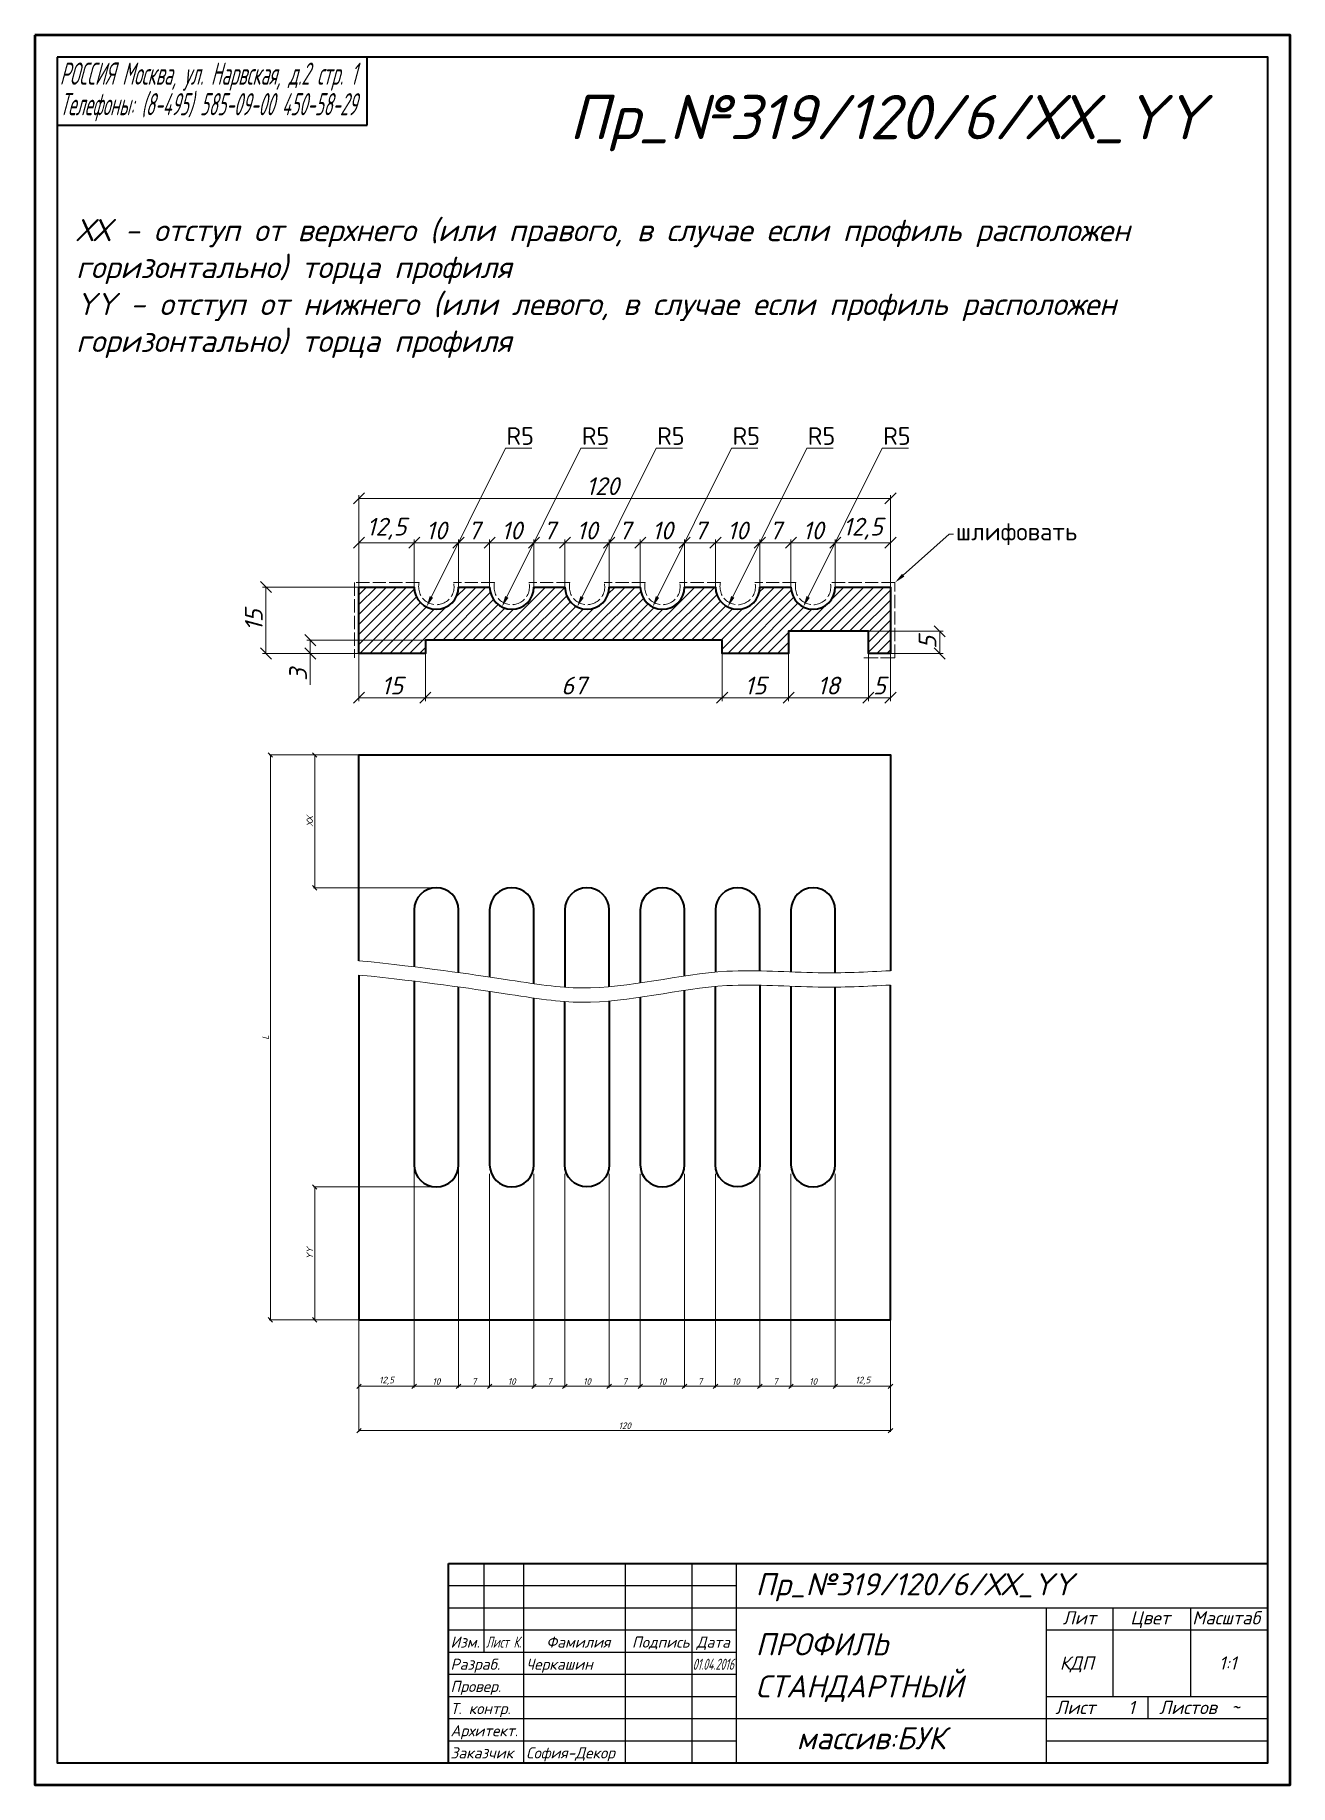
# Model space of a CAD drawing. Header units: millimetres. Extents: x 2858 to 3141, y 118 to 513.
import ezdxf
from ezdxf import colors
from ezdxf.entities.mleader import LeaderData, LeaderLine
from ezdxf.enums import TextEntityAlignment as Align
from ezdxf.math import Vec2, Vec3

# ---------------------------------------------------------------- set-up
doc = ezdxf.new("R2010")
doc.units = ezdxf.units.MM
doc.linetypes.add('ACAD_ISO02W100', pattern=[15, 12, -3])
doc.layers.get('0').update_dxf_attribs({"lineweight": 13})
for name, color, linetype, lineweight in [('Пр_№319', 1, 'Continuous', 35), ('служебный слой ЛИНИИ ПУНКТИРНЫЕ', 7, 'ACAD_ISO02W100', 13), ('служебный слой НАДПИСИ', 7, 'Continuous', 13), ('служебный слой ПОЗИЦИИ', 7, 'Continuous', 13), ('служебный слой РАЗМЕРЫ', 7, 'Continuous', 9), ('служебный слой ШТАМП', 7, 'Continuous', 30), ('служебный слой ШТРИХОВКА', 7, 'Continuous', 5)]:
    doc.layers.add(name, color=color, linetype=linetype, lineweight=lineweight)
doc.styles.add('ЕСКД', font='isocpeur.ttf', dxfattribs={"oblique": 15})
doc.styles.add('ЕСКД профили размеры', font='isocpeur.ttf')
doc.styles.add('ЕСКД штамп_текст', font='isocpeur.ttf')
doc.dimstyles.new('ЕСКД', dxfattribs={"dimtxt": 3.5, "dimasz": 2.5, "dimexe": 0.25, "dimexo": 0, "dimgap": 0.35, "dimtad": 1, "dimdec": 1, "dimzin": 9, "dimtxsty": 'ЕСКД', "dimblk": 'OBLIQUE', "dimcen": 0, "dimclrd": 256, "dimclre": 256, "dimclrt": 256, "dimadec": 1, "dimazin": 0, "dimtfac": 1, "dimtdec": 1, "dimtmove": 0, "dimatfit": 3, "dimldrblk": 'DOTSMALL', "dimfxl": 1, "dimlwd": -1, "dimlwe": -1, "dimarcsym": 0})
doc.dimstyles.new('ЕСКД профили$4', dxfattribs={"dimtxt": 1.5, "dimasz": 1, "dimexe": 0.3, "dimexo": 0, "dimgap": 0.35, "dimtad": 1, "dimtoh": 1, "dimdec": 1, "dimzin": 9, "dimtxsty": 'ЕСКД профили размеры', "dimblk": 'OBLIQUE', "dimcen": 0, "dimse1": 1, "dimclrd": 256, "dimclre": 256, "dimclrt": 256, "dimadec": 1, "dimazin": 0, "dimtfac": 1, "dimtdec": 1, "dimtofl": 0, "dimtmove": 0, "dimatfit": 3, "dimldrblk": 'DOTSMALL', "dimfxl": 1, "dimlwd": -1, "dimlwe": -1, "dimarcsym": 2})

msp = doc.modelspace()

# ---------------------------------------------------------------- texts
at = {"layer": 'служебный слой НАДПИСИ', "style": 'ЕСКД', "oblique": 15}
msp.add_text('Пр_№319/120/6/ХХ_YY', height=10, dxfattribs=at).set_placement((2978.68, 489.1))
at = {"layer": 'служебный слой НАДПИСИ', "insert": (2867.38, 471.09), "char_height": 5, "attachment_point": 1, "style": 'ЕСКД'}
msp.add_mtext_dynamic_manual_height_columns('ХХ - отступ от верхнего (или правого, в случае если профиль расположен горизонтально) торца профиля\\PYY - отступ от нижнего (или левого, в случае если профиль расположен горизонтально) торца профиля', width=257.9156, gutter_width=15, heights=[0], dxfattribs=at)
at = {"layer": 'служебный слой ШТАМП', "lineweight": -3, "style": 'ЕСКД', "oblique": 15}
for s, height, width, p, p2 in [('РОССИЯ Москва, ул. Нарвская, д.2 стр. 1', 5, 0.525515, (2863.69, 501.4), (2930.69, 501.4)), ('Телефоны: (8-495) 585-09-00 450-58-29', 5, 0.531771, (2863.69, 494.51), (2930.69, 494.51)), ('Лист К.', 2.5, 0.68412, (2959.9, 148.69), (2967.94, 148.69)), ('01.04.2016', 2.5, 0.631972, (3006.57, 143.69), (3015.89, 143.69))]:
    msp.add_text(s, height=height, dxfattribs=dict(at, width=width)).set_placement(p, p2, align=Align.FIT)
for s, height, p in [('Пр_№319/120/6/ХХ_YY', 5, (3020.78, 160.49)), ('Лит', 3, (3090.09, 153.92)), ('Цвет', 3, (3105.37, 153.92)), ('Масштаб', 3, (3119.36, 153.92)), ('Изм.', 2.5, (2951.9, 148.69)), ('Фамилия', 2.5, (2973.51, 148.69)), ('Подпись', 2.5, (2992.87, 148.69)), ('Дата', 2.5, (3007.44, 148.69)), ('ПРОФИЛЬ', 5, (3020.78, 146.94)), ('Разраб.', 2.5, (2951.9, 143.69)), ('Черкашин', 2.5, (2968.98, 143.69)), ('КДП', 3, (3089.47, 143.71)), ('1:1', 3, (3125.39, 143.71)), ('СТАНДАРТНЫЙ', 5, (3020.78, 137.44)), ('Провер.', 2.5, (2951.9, 138.69)), ('Т. контр.', 2.5, (2951.9, 133.69)), ('Лист', 3, (3088.44, 133.69)), ('Листов', 3, (3111.88, 133.69)), ('Архитект.', 2.5, (2951.9, 128.69)), ('массив:БУК', 5, (3030.05, 125.75)), ('Заказчик', 2.5, (2951.9, 123.69)), ('София-Декор', 2.5, (2968.98, 123.69))]:
    msp.add_text(s, height=height, dxfattribs=at).set_placement(p)
for s, p in [('1', (3105.63, 136.67)), ('~', (3129.07, 136.67))]:
    msp.add_text(s, height=3, dxfattribs=at).set_placement(p, align=Align.TOP_CENTER)

# ---------------------------------------------------------------- blocks, each defined once
blk = doc.blocks.new('_OBLIQUE')
at = {"color": 0, "linetype": 'ByBlock'}
blk.add_line((-0.5, -0.5), (0.5, 0.5), dxfattribs=at)
blk = doc.blocks.new('*D868')
at = {"layer": 'Defpoints', "color": 0, "transparency": 16777216}
for p in [(2946.24, 376.05), (2920.24, 373.05), (2931.24, 373.05)]:
    blk.add_point(p, dxfattribs=at)
at = {"layer": 'служебный слой РАЗМЕРЫ', "transparency": 16777216}
for p, q in [((2946.24, 376.05), (2919.49, 376.05)), ((2920.24, 376.05), (2920.24, 373.05)), ((2931.24, 373.05), (2919.49, 373.05)), ((2920.24, 373.05), (2920.24, 365.97))]:
    blk.add_line(p, q, dxfattribs=at)
at = {"layer": 'служебный слой РАЗМЕРЫ', "transparency": 16777216, "xscale": 2.5, "yscale": 2.5, "zscale": 2.5}
for p, rotation in [((2920.24, 376.05), 90), ((2920.24, 373.05), 270)]:
    blk.add_blockref('_OBLIQUE', p, dxfattribs=dict(at, rotation=rotation))
at = {"layer": 'служебный слой РАЗМЕРЫ', "transparency": 16777216, "insert": (2917.49, 368.26), "char_height": 4, "attachment_point": 5, "rotation": 90, "style": 'ЕСКД'}
blk.add_mtext('3', dxfattribs=at)
blk = doc.blocks.new('_DotSmall')
at = {"color": 0, "linetype": 'ByBlock', "lineweight": -3, "const_width": 0.5}
blk.add_lwpolyline([(-0.0625, 0, 1), (0.0625, 0, 1)], format="xyb", close=True, dxfattribs=at)
blk = doc.blocks.new('*D867')
at = {"layer": 'Defpoints', "color": 0, "transparency": 16777216}
for p in [(2910.24, 388.05), (2931.24, 388.05), (2931.24, 373.05)]:
    blk.add_point(p, dxfattribs=at)
at = {"layer": 'служебный слой РАЗМЕРЫ', "transparency": 16777216}
for p, q in [((2931.24, 388.05), (2909.49, 388.05)), ((2910.24, 373.05), (2910.24, 388.05)), ((2931.24, 373.05), (2909.49, 373.05))]:
    blk.add_line(p, q, dxfattribs=at)
at = {"layer": 'служебный слой РАЗМЕРЫ', "transparency": 16777216, "xscale": 2.5, "yscale": 2.5, "zscale": 2.5}
for p, rotation in [((2910.24, 388.05), 90), ((2910.24, 373.05), 270)]:
    blk.add_blockref('_OBLIQUE', p, dxfattribs=dict(at, rotation=rotation))
at = {"layer": 'служебный слой РАЗМЕРЫ', "transparency": 16777216, "insert": (2907.49, 380.55), "char_height": 4, "attachment_point": 5, "rotation": 90, "style": 'ЕСКД'}
blk.add_mtext('15', dxfattribs=at)
blk = doc.blocks.new('*D866')
at = {"layer": 'Defpoints', "color": 0, "transparency": 16777216}
for p in [(3046.24, 378.05), (3051.24, 373.05), (3062.35, 373.05)]:
    blk.add_point(p, dxfattribs=at)
at = {"layer": 'служебный слой РАЗМЕРЫ', "transparency": 16777216}
for p, q in [((3046.24, 378.05), (3063.1, 378.05)), ((3062.35, 378.05), (3062.35, 373.05)), ((3051.24, 373.05), (3063.1, 373.05))]:
    blk.add_line(p, q, dxfattribs=at)
at = {"layer": 'служебный слой РАЗМЕРЫ', "transparency": 16777216, "xscale": 2.5, "yscale": 2.5, "zscale": 2.5}
for p, rotation in [((3062.35, 378.05), 90), ((3062.35, 373.05), 270)]:
    blk.add_blockref('_OBLIQUE', p, dxfattribs=dict(at, rotation=rotation))
at = {"layer": 'служебный слой РАЗМЕРЫ', "transparency": 16777216, "insert": (3059.6, 375.55), "char_height": 4, "attachment_point": 5, "rotation": 90, "style": 'ЕСКД'}
blk.add_mtext('5', dxfattribs=at)
blk = doc.blocks.new('*D865')
at = {"layer": 'Defpoints', "color": 0, "transparency": 16777216}
for p in [(3013.24, 373.05), (3028.24, 373.05), (3028.24, 363.05)]:
    blk.add_point(p, dxfattribs=at)
at = {"layer": 'служебный слой РАЗМЕРЫ', "transparency": 16777216}
for p, q in [((3013.24, 373.05), (3013.24, 362.3)), ((3028.24, 373.05), (3028.24, 362.3)), ((3013.24, 363.05), (3028.24, 363.05))]:
    blk.add_line(p, q, dxfattribs=at)
at = {"layer": 'служебный слой РАЗМЕРЫ', "transparency": 16777216, "xscale": 2.5, "yscale": 2.5, "zscale": 2.5, "rotation": 180}
blk.add_blockref('_OBLIQUE', (3013.24, 363.05), dxfattribs=at)
at = {"layer": 'служебный слой РАЗМЕРЫ', "transparency": 16777216, "xscale": 2.5, "yscale": 2.5, "zscale": 2.5}
blk.add_blockref('_OBLIQUE', (3028.24, 363.05), dxfattribs=at)
at = {"layer": 'служебный слой РАЗМЕРЫ', "transparency": 16777216, "insert": (3020.74, 365.8), "char_height": 4, "attachment_point": 5, "style": 'ЕСКД'}
blk.add_mtext('15', dxfattribs=at)
blk = doc.blocks.new('*D864')
at = {"layer": 'Defpoints', "color": 0, "transparency": 16777216}
for p in [(2931.24, 373.05), (2946.24, 373.05), (2931.24, 363.05)]:
    blk.add_point(p, dxfattribs=at)
at = {"layer": 'служебный слой РАЗМЕРЫ', "transparency": 16777216}
for p, q in [((2931.24, 373.05), (2931.24, 362.3)), ((2946.24, 373.05), (2946.24, 362.3)), ((2946.24, 363.05), (2931.24, 363.05))]:
    blk.add_line(p, q, dxfattribs=at)
at = {"layer": 'служебный слой РАЗМЕРЫ', "transparency": 16777216, "xscale": 2.5, "yscale": 2.5, "zscale": 2.5, "rotation": 180}
blk.add_blockref('_OBLIQUE', (2931.24, 363.05), dxfattribs=at)
at = {"layer": 'служебный слой РАЗМЕРЫ', "transparency": 16777216, "xscale": 2.5, "yscale": 2.5, "zscale": 2.5}
blk.add_blockref('_OBLIQUE', (2946.24, 363.05), dxfattribs=at)
at = {"layer": 'служебный слой РАЗМЕРЫ', "transparency": 16777216, "insert": (2938.74, 365.8), "char_height": 4, "attachment_point": 5, "style": 'ЕСКД'}
blk.add_mtext('15', dxfattribs=at)
blk = doc.blocks.new('*D863')
at = {"layer": 'Defpoints', "color": 0, "transparency": 16777216}
for p in [(3046.24, 373.05), (3051.24, 373.05), (3046.24, 363.05)]:
    blk.add_point(p, dxfattribs=at)
at = {"layer": 'служебный слой РАЗМЕРЫ', "transparency": 16777216}
for p, q in [((3046.24, 373.05), (3046.24, 362.3)), ((3051.24, 373.05), (3051.24, 362.3)), ((3051.24, 363.05), (3046.24, 363.05))]:
    blk.add_line(p, q, dxfattribs=at)
at = {"layer": 'служебный слой РАЗМЕРЫ', "transparency": 16777216, "xscale": 2.5, "yscale": 2.5, "zscale": 2.5, "rotation": 180}
blk.add_blockref('_OBLIQUE', (3046.24, 363.05), dxfattribs=at)
at = {"layer": 'служебный слой РАЗМЕРЫ', "transparency": 16777216, "xscale": 2.5, "yscale": 2.5, "zscale": 2.5}
blk.add_blockref('_OBLIQUE', (3051.24, 363.05), dxfattribs=at)
at = {"layer": 'служебный слой РАЗМЕРЫ', "transparency": 16777216, "insert": (3048.74, 365.8), "char_height": 4, "attachment_point": 5, "style": 'ЕСКД'}
blk.add_mtext('5', dxfattribs=at)
blk = doc.blocks.new('*D862')
at = {"layer": 'Defpoints', "color": 0, "transparency": 16777216}
for p in [(2946.24, 373.05), (3013.24, 373.05), (3013.24, 363.05)]:
    blk.add_point(p, dxfattribs=at)
at = {"layer": 'служебный слой РАЗМЕРЫ', "transparency": 16777216}
for p, q in [((2946.24, 373.05), (2946.24, 362.3)), ((3013.24, 373.05), (3013.24, 362.3)), ((2946.24, 363.05), (3013.24, 363.05))]:
    blk.add_line(p, q, dxfattribs=at)
at = {"layer": 'служебный слой РАЗМЕРЫ', "transparency": 16777216, "xscale": 2.5, "yscale": 2.5, "zscale": 2.5, "rotation": 180}
blk.add_blockref('_OBLIQUE', (2946.24, 363.05), dxfattribs=at)
at = {"layer": 'служебный слой РАЗМЕРЫ', "transparency": 16777216, "xscale": 2.5, "yscale": 2.5, "zscale": 2.5}
blk.add_blockref('_OBLIQUE', (3013.24, 363.05), dxfattribs=at)
at = {"layer": 'служебный слой РАЗМЕРЫ', "transparency": 16777216, "insert": (2979.74, 365.8), "char_height": 4, "attachment_point": 5, "style": 'ЕСКД'}
blk.add_mtext('67', dxfattribs=at)
blk = doc.blocks.new('*D861')
at = {"layer": 'Defpoints', "color": 0, "transparency": 16777216}
for p in [(3028.24, 373.05), (3046.24, 373.05), (3046.24, 363.05)]:
    blk.add_point(p, dxfattribs=at)
at = {"layer": 'служебный слой РАЗМЕРЫ', "transparency": 16777216}
for p, q in [((3028.24, 373.05), (3028.24, 362.3)), ((3046.24, 373.05), (3046.24, 362.3)), ((3028.24, 363.05), (3046.24, 363.05))]:
    blk.add_line(p, q, dxfattribs=at)
at = {"layer": 'служебный слой РАЗМЕРЫ', "transparency": 16777216, "xscale": 2.5, "yscale": 2.5, "zscale": 2.5, "rotation": 180}
blk.add_blockref('_OBLIQUE', (3028.24, 363.05), dxfattribs=at)
at = {"layer": 'служебный слой РАЗМЕРЫ', "transparency": 16777216, "xscale": 2.5, "yscale": 2.5, "zscale": 2.5}
blk.add_blockref('_OBLIQUE', (3046.24, 363.05), dxfattribs=at)
at = {"layer": 'служебный слой РАЗМЕРЫ', "transparency": 16777216, "insert": (3037.24, 365.8), "char_height": 4, "attachment_point": 5, "style": 'ЕСКД'}
blk.add_mtext('18', dxfattribs=at)
blk = doc.blocks.new('*D886')
at = {"layer": 'Defpoints', "color": 0, "transparency": 16777216}
for p in [(3035.99, 392.52), (3033.77, 388.05)]:
    blk.add_point(p, dxfattribs=at)
at = {"layer": 'служебный слой РАЗМЕРЫ', "transparency": 16777216}
for p, q in [((3049.34, 419.38), (3032.65, 385.81)), ((3055.29, 419.38), (3049.34, 419.38))]:
    blk.add_line(p, q, dxfattribs=at)
blk.add_solid([(3032.28, 385.99), (3033.03, 385.62), (3031.54, 383.57)], dxfattribs=at)
at = {"layer": 'служебный слой РАЗМЕРЫ', "transparency": 16777216, "insert": (3052.69, 422.13), "char_height": 4, "attachment_point": 5, "style": 'ЕСКД профили размеры'}
blk.add_mtext('R5', dxfattribs=at)
blk = doc.blocks.new('*D885')
at = {"layer": 'Defpoints', "color": 0, "transparency": 16777216}
for p in [(3018.97, 392.52), (3016.74, 388.05)]:
    blk.add_point(p, dxfattribs=at)
at = {"layer": 'служебный слой РАЗМЕРЫ', "transparency": 16777216}
for p, q in [((3032.32, 419.38), (3015.63, 385.81)), ((3038.27, 419.38), (3032.32, 419.38))]:
    blk.add_line(p, q, dxfattribs=at)
blk.add_solid([(3015.26, 385.99), (3016, 385.62), (3014.52, 383.57)], dxfattribs=at)
at = {"layer": 'служебный слой РАЗМЕРЫ', "transparency": 16777216, "insert": (3035.67, 422.13), "char_height": 4, "attachment_point": 5, "style": 'ЕСКД профили размеры'}
blk.add_mtext('R5', dxfattribs=at)
blk = doc.blocks.new('*D884')
at = {"layer": 'Defpoints', "color": 0, "transparency": 16777216}
for p in [(3001.98, 392.52), (2999.75, 388.05)]:
    blk.add_point(p, dxfattribs=at)
at = {"layer": 'служебный слой РАЗМЕРЫ', "transparency": 16777216}
for p, q in [((3015.33, 419.38), (2998.64, 385.81)), ((3021.28, 419.38), (3015.33, 419.38))]:
    blk.add_line(p, q, dxfattribs=at)
blk.add_solid([(2998.27, 385.99), (2999.01, 385.62), (2997.53, 383.57)], dxfattribs=at)
at = {"layer": 'служебный слой РАЗМЕРЫ', "transparency": 16777216, "insert": (3018.68, 422.13), "char_height": 4, "attachment_point": 5, "style": 'ЕСКД профили размеры'}
blk.add_mtext('R5', dxfattribs=at)
blk = doc.blocks.new('*D883')
at = {"layer": 'Defpoints', "color": 0, "transparency": 16777216}
for p in [(2984.96, 392.52), (2982.73, 388.05)]:
    blk.add_point(p, dxfattribs=at)
at = {"layer": 'служебный слой РАЗМЕРЫ', "transparency": 16777216}
for p, q in [((2998.31, 419.38), (2981.62, 385.81)), ((3004.26, 419.38), (2998.31, 419.38))]:
    blk.add_line(p, q, dxfattribs=at)
blk.add_solid([(2981.24, 385.99), (2981.99, 385.62), (2980.51, 383.57)], dxfattribs=at)
at = {"layer": 'служебный слой РАЗМЕРЫ', "transparency": 16777216, "insert": (3001.66, 422.13), "char_height": 4, "attachment_point": 5, "style": 'ЕСКД профили размеры'}
blk.add_mtext('R5', dxfattribs=at)
blk = doc.blocks.new('*D882')
at = {"layer": 'Defpoints', "color": 0, "transparency": 16777216}
for p in [(2967.96, 392.52), (2965.73, 388.05)]:
    blk.add_point(p, dxfattribs=at)
at = {"layer": 'служебный слой РАЗМЕРЫ', "transparency": 16777216}
for p, q in [((2981.31, 419.38), (2964.62, 385.81)), ((2987.26, 419.38), (2981.31, 419.38))]:
    blk.add_line(p, q, dxfattribs=at)
blk.add_solid([(2964.24, 385.99), (2964.99, 385.62), (2963.51, 383.57)], dxfattribs=at)
at = {"layer": 'служебный слой РАЗМЕРЫ', "transparency": 16777216, "insert": (2984.66, 422.13), "char_height": 4, "attachment_point": 5, "style": 'ЕСКД профили размеры'}
blk.add_mtext('R5', dxfattribs=at)
blk = doc.blocks.new('*D888')
at = {"layer": 'Defpoints', "color": 0, "transparency": 16777216}
for p in [(2950.94, 392.52), (2948.71, 388.05)]:
    blk.add_point(p, dxfattribs=at)
at = {"layer": 'служебный слой РАЗМЕРЫ', "transparency": 16777216}
for p, q in [((2964.29, 419.38), (2947.6, 385.81)), ((2970.24, 419.38), (2964.29, 419.38))]:
    blk.add_line(p, q, dxfattribs=at)
blk.add_solid([(2947.22, 385.99), (2947.97, 385.62), (2946.48, 383.57)], dxfattribs=at)
at = {"layer": 'служебный слой РАЗМЕРЫ', "transparency": 16777216, "insert": (2967.64, 422.13), "char_height": 4, "attachment_point": 5, "style": 'ЕСКД профили размеры'}
blk.add_mtext('R5', dxfattribs=at)
blk = doc.blocks.new('*D887')
at = {"layer": 'Defpoints', "color": 0, "transparency": 16777216}
for p in [(3051.24, 398.05), (3038.77, 388.05), (3051.24, 388.05)]:
    blk.add_point(p, dxfattribs=at)
at = {"layer": 'служебный слой РАЗМЕРЫ', "transparency": 16777216}
for p, q in [((3038.77, 388.05), (3038.77, 398.8)), ((3038.77, 398.05), (3051.24, 398.05)), ((3051.24, 388.05), (3051.24, 398.8))]:
    blk.add_line(p, q, dxfattribs=at)
at = {"layer": 'служебный слой РАЗМЕРЫ', "transparency": 16777216, "xscale": 2.5, "yscale": 2.5, "zscale": 2.5, "rotation": 180}
blk.add_blockref('_OBLIQUE', (3038.77, 398.05), dxfattribs=at)
at = {"layer": 'служебный слой РАЗМЕРЫ', "transparency": 16777216, "xscale": 2.5, "yscale": 2.5, "zscale": 2.5}
blk.add_blockref('_OBLIQUE', (3051.24, 398.05), dxfattribs=at)
at = {"layer": 'служебный слой РАЗМЕРЫ', "transparency": 16777216, "insert": (3045, 401.2), "char_height": 4, "attachment_point": 5, "style": 'ЕСКД'}
blk.add_mtext('12,5', dxfattribs=at)
blk = doc.blocks.new('*D881')
at = {"layer": 'Defpoints', "color": 0, "transparency": 16777216}
for p in [(2931.24, 398.05), (2931.24, 388.05), (2943.71, 388.05)]:
    blk.add_point(p, dxfattribs=at)
at = {"layer": 'служебный слой РАЗМЕРЫ', "transparency": 16777216}
for p, q in [((2931.24, 388.05), (2931.24, 398.8)), ((2943.71, 398.05), (2931.24, 398.05)), ((2943.71, 388.05), (2943.71, 398.8))]:
    blk.add_line(p, q, dxfattribs=at)
at = {"layer": 'служебный слой РАЗМЕРЫ', "transparency": 16777216, "xscale": 2.5, "yscale": 2.5, "zscale": 2.5, "rotation": 180}
blk.add_blockref('_OBLIQUE', (2931.24, 398.05), dxfattribs=at)
at = {"layer": 'служебный слой РАЗМЕРЫ', "transparency": 16777216, "xscale": 2.5, "yscale": 2.5, "zscale": 2.5}
blk.add_blockref('_OBLIQUE', (2943.71, 398.05), dxfattribs=at)
at = {"layer": 'служебный слой РАЗМЕРЫ', "transparency": 16777216, "insert": (2937.47, 401.2), "char_height": 4, "attachment_point": 5, "style": 'ЕСКД'}
blk.add_mtext('12,5', dxfattribs=at)
blk = doc.blocks.new('*D880')
at = {"layer": 'Defpoints', "color": 0, "transparency": 16777216}
for p in [(2943.71, 398.05), (2943.71, 388.05), (2953.71, 388.05)]:
    blk.add_point(p, dxfattribs=at)
at = {"layer": 'служебный слой РАЗМЕРЫ', "transparency": 16777216}
for p, q in [((2943.71, 388.05), (2943.71, 398.8)), ((2953.71, 398.05), (2943.71, 398.05)), ((2953.71, 388.05), (2953.71, 398.8))]:
    blk.add_line(p, q, dxfattribs=at)
at = {"layer": 'служебный слой РАЗМЕРЫ', "transparency": 16777216, "xscale": 2.5, "yscale": 2.5, "zscale": 2.5, "rotation": 180}
blk.add_blockref('_OBLIQUE', (2943.71, 398.05), dxfattribs=at)
at = {"layer": 'служебный слой РАЗМЕРЫ', "transparency": 16777216, "xscale": 2.5, "yscale": 2.5, "zscale": 2.5}
blk.add_blockref('_OBLIQUE', (2953.71, 398.05), dxfattribs=at)
at = {"layer": 'служебный слой РАЗМЕРЫ', "transparency": 16777216, "insert": (2948.71, 400.8), "char_height": 4, "attachment_point": 5, "style": 'ЕСКД'}
blk.add_mtext('10', dxfattribs=at)
blk = doc.blocks.new('*D879')
at = {"layer": 'Defpoints', "color": 0, "transparency": 16777216}
for p in [(2953.71, 398.05), (2953.71, 388.05), (2960.73, 388.05)]:
    blk.add_point(p, dxfattribs=at)
at = {"layer": 'служебный слой РАЗМЕРЫ', "transparency": 16777216}
for p, q in [((2953.71, 388.05), (2953.71, 398.8)), ((2960.73, 398.05), (2953.71, 398.05)), ((2960.73, 388.05), (2960.73, 398.8))]:
    blk.add_line(p, q, dxfattribs=at)
at = {"layer": 'служебный слой РАЗМЕРЫ', "transparency": 16777216, "xscale": 2.5, "yscale": 2.5, "zscale": 2.5, "rotation": 180}
blk.add_blockref('_OBLIQUE', (2953.71, 398.05), dxfattribs=at)
at = {"layer": 'служебный слой РАЗМЕРЫ', "transparency": 16777216, "xscale": 2.5, "yscale": 2.5, "zscale": 2.5}
blk.add_blockref('_OBLIQUE', (2960.73, 398.05), dxfattribs=at)
at = {"layer": 'служебный слой РАЗМЕРЫ', "transparency": 16777216, "insert": (2957.22, 400.8), "char_height": 4, "attachment_point": 5, "style": 'ЕСКД'}
blk.add_mtext('7', dxfattribs=at)
blk = doc.blocks.new('*D878')
at = {"layer": 'Defpoints', "color": 0, "transparency": 16777216}
for p in [(2960.73, 398.05), (2960.73, 388.05), (2970.73, 388.05)]:
    blk.add_point(p, dxfattribs=at)
at = {"layer": 'служебный слой РАЗМЕРЫ', "transparency": 16777216}
for p, q in [((2960.73, 388.05), (2960.73, 398.8)), ((2970.73, 398.05), (2960.73, 398.05)), ((2970.73, 388.05), (2970.73, 398.8))]:
    blk.add_line(p, q, dxfattribs=at)
at = {"layer": 'служебный слой РАЗМЕРЫ', "transparency": 16777216, "xscale": 2.5, "yscale": 2.5, "zscale": 2.5, "rotation": 180}
blk.add_blockref('_OBLIQUE', (2960.73, 398.05), dxfattribs=at)
at = {"layer": 'служебный слой РАЗМЕРЫ', "transparency": 16777216, "xscale": 2.5, "yscale": 2.5, "zscale": 2.5}
blk.add_blockref('_OBLIQUE', (2970.73, 398.05), dxfattribs=at)
at = {"layer": 'служебный слой РАЗМЕРЫ', "transparency": 16777216, "insert": (2965.73, 400.8), "char_height": 4, "attachment_point": 5, "style": 'ЕСКД'}
blk.add_mtext('10', dxfattribs=at)
blk = doc.blocks.new('*D877')
at = {"layer": 'Defpoints', "color": 0, "transparency": 16777216}
for p in [(2970.73, 398.05), (2970.73, 388.05), (2977.73, 388.05)]:
    blk.add_point(p, dxfattribs=at)
at = {"layer": 'служебный слой РАЗМЕРЫ', "transparency": 16777216}
for p, q in [((2970.73, 388.05), (2970.73, 398.8)), ((2977.73, 398.05), (2970.73, 398.05)), ((2977.73, 388.05), (2977.73, 398.8))]:
    blk.add_line(p, q, dxfattribs=at)
at = {"layer": 'служебный слой РАЗМЕРЫ', "transparency": 16777216, "xscale": 2.5, "yscale": 2.5, "zscale": 2.5, "rotation": 180}
blk.add_blockref('_OBLIQUE', (2970.73, 398.05), dxfattribs=at)
at = {"layer": 'служебный слой РАЗМЕРЫ', "transparency": 16777216, "xscale": 2.5, "yscale": 2.5, "zscale": 2.5}
blk.add_blockref('_OBLIQUE', (2977.73, 398.05), dxfattribs=at)
at = {"layer": 'служебный слой РАЗМЕРЫ', "transparency": 16777216, "insert": (2974.23, 400.8), "char_height": 4, "attachment_point": 5, "style": 'ЕСКД'}
blk.add_mtext('7', dxfattribs=at)
blk = doc.blocks.new('*D876')
at = {"layer": 'Defpoints', "color": 0, "transparency": 16777216}
for p in [(2977.73, 398.05), (2977.73, 388.05), (2987.73, 388.05)]:
    blk.add_point(p, dxfattribs=at)
at = {"layer": 'служебный слой РАЗМЕРЫ', "transparency": 16777216}
for p, q in [((2977.73, 388.05), (2977.73, 398.8)), ((2987.73, 398.05), (2977.73, 398.05)), ((2987.73, 388.05), (2987.73, 398.8))]:
    blk.add_line(p, q, dxfattribs=at)
at = {"layer": 'служебный слой РАЗМЕРЫ', "transparency": 16777216, "xscale": 2.5, "yscale": 2.5, "zscale": 2.5, "rotation": 180}
blk.add_blockref('_OBLIQUE', (2977.73, 398.05), dxfattribs=at)
at = {"layer": 'служебный слой РАЗМЕРЫ', "transparency": 16777216, "xscale": 2.5, "yscale": 2.5, "zscale": 2.5}
blk.add_blockref('_OBLIQUE', (2987.73, 398.05), dxfattribs=at)
at = {"layer": 'служебный слой РАЗМЕРЫ', "transparency": 16777216, "insert": (2982.73, 400.8), "char_height": 4, "attachment_point": 5, "style": 'ЕСКД'}
blk.add_mtext('10', dxfattribs=at)
blk = doc.blocks.new('*D875')
at = {"layer": 'Defpoints', "color": 0, "transparency": 16777216}
for p in [(2987.73, 398.05), (2987.73, 388.05), (2994.75, 388.05)]:
    blk.add_point(p, dxfattribs=at)
at = {"layer": 'служебный слой РАЗМЕРЫ', "transparency": 16777216}
for p, q in [((2987.73, 388.05), (2987.73, 398.8)), ((2994.75, 398.05), (2987.73, 398.05)), ((2994.75, 388.05), (2994.75, 398.8))]:
    blk.add_line(p, q, dxfattribs=at)
at = {"layer": 'служебный слой РАЗМЕРЫ', "transparency": 16777216, "xscale": 2.5, "yscale": 2.5, "zscale": 2.5, "rotation": 180}
blk.add_blockref('_OBLIQUE', (2987.73, 398.05), dxfattribs=at)
at = {"layer": 'служебный слой РАЗМЕРЫ', "transparency": 16777216, "xscale": 2.5, "yscale": 2.5, "zscale": 2.5}
blk.add_blockref('_OBLIQUE', (2994.75, 398.05), dxfattribs=at)
at = {"layer": 'служебный слой РАЗМЕРЫ', "transparency": 16777216, "insert": (2991.24, 400.8), "char_height": 4, "attachment_point": 5, "style": 'ЕСКД'}
blk.add_mtext('7', dxfattribs=at)
blk = doc.blocks.new('*D874')
at = {"layer": 'Defpoints', "color": 0, "transparency": 16777216}
for p in [(2994.75, 398.05), (2994.75, 388.05), (3004.75, 388.05)]:
    blk.add_point(p, dxfattribs=at)
at = {"layer": 'служебный слой РАЗМЕРЫ', "transparency": 16777216}
for p, q in [((2994.75, 388.05), (2994.75, 398.8)), ((3004.75, 398.05), (2994.75, 398.05)), ((3004.75, 388.05), (3004.75, 398.8))]:
    blk.add_line(p, q, dxfattribs=at)
at = {"layer": 'служебный слой РАЗМЕРЫ', "transparency": 16777216, "xscale": 2.5, "yscale": 2.5, "zscale": 2.5, "rotation": 180}
blk.add_blockref('_OBLIQUE', (2994.75, 398.05), dxfattribs=at)
at = {"layer": 'служебный слой РАЗМЕРЫ', "transparency": 16777216, "xscale": 2.5, "yscale": 2.5, "zscale": 2.5}
blk.add_blockref('_OBLIQUE', (3004.75, 398.05), dxfattribs=at)
at = {"layer": 'служебный слой РАЗМЕРЫ', "transparency": 16777216, "insert": (2999.75, 400.8), "char_height": 4, "attachment_point": 5, "style": 'ЕСКД'}
blk.add_mtext('10', dxfattribs=at)
blk = doc.blocks.new('*D873')
at = {"layer": 'Defpoints', "color": 0, "transparency": 16777216}
for p in [(3004.75, 398.05), (3004.75, 388.05), (3011.74, 388.05)]:
    blk.add_point(p, dxfattribs=at)
at = {"layer": 'служебный слой РАЗМЕРЫ', "transparency": 16777216}
for p, q in [((3004.75, 388.05), (3004.75, 398.8)), ((3011.74, 398.05), (3004.75, 398.05)), ((3011.74, 388.05), (3011.74, 398.8))]:
    blk.add_line(p, q, dxfattribs=at)
at = {"layer": 'служебный слой РАЗМЕРЫ', "transparency": 16777216, "xscale": 2.5, "yscale": 2.5, "zscale": 2.5, "rotation": 180}
blk.add_blockref('_OBLIQUE', (3004.75, 398.05), dxfattribs=at)
at = {"layer": 'служебный слой РАЗМЕРЫ', "transparency": 16777216, "xscale": 2.5, "yscale": 2.5, "zscale": 2.5}
blk.add_blockref('_OBLIQUE', (3011.74, 398.05), dxfattribs=at)
at = {"layer": 'служебный слой РАЗМЕРЫ', "transparency": 16777216, "insert": (3008.25, 400.8), "char_height": 4, "attachment_point": 5, "style": 'ЕСКД'}
blk.add_mtext('7', dxfattribs=at)
blk = doc.blocks.new('*D872')
at = {"layer": 'Defpoints', "color": 0, "transparency": 16777216}
for p in [(3011.74, 398.05), (3011.74, 388.05), (3021.74, 388.05)]:
    blk.add_point(p, dxfattribs=at)
at = {"layer": 'служебный слой РАЗМЕРЫ', "transparency": 16777216}
for p, q in [((3011.74, 388.05), (3011.74, 398.8)), ((3021.74, 398.05), (3011.74, 398.05)), ((3021.74, 388.05), (3021.74, 398.8))]:
    blk.add_line(p, q, dxfattribs=at)
at = {"layer": 'служебный слой РАЗМЕРЫ', "transparency": 16777216, "xscale": 2.5, "yscale": 2.5, "zscale": 2.5, "rotation": 180}
blk.add_blockref('_OBLIQUE', (3011.74, 398.05), dxfattribs=at)
at = {"layer": 'служебный слой РАЗМЕРЫ', "transparency": 16777216, "xscale": 2.5, "yscale": 2.5, "zscale": 2.5}
blk.add_blockref('_OBLIQUE', (3021.74, 398.05), dxfattribs=at)
at = {"layer": 'служебный слой РАЗМЕРЫ', "transparency": 16777216, "insert": (3016.74, 400.8), "char_height": 4, "attachment_point": 5, "style": 'ЕСКД'}
blk.add_mtext('10', dxfattribs=at)
blk = doc.blocks.new('*D871')
at = {"layer": 'Defpoints', "color": 0, "transparency": 16777216}
for p in [(3021.74, 398.05), (3021.74, 388.05), (3028.77, 388.05)]:
    blk.add_point(p, dxfattribs=at)
at = {"layer": 'служебный слой РАЗМЕРЫ', "transparency": 16777216}
for p, q in [((3021.74, 388.05), (3021.74, 398.8)), ((3028.77, 398.05), (3021.74, 398.05)), ((3028.77, 388.05), (3028.77, 398.8))]:
    blk.add_line(p, q, dxfattribs=at)
at = {"layer": 'служебный слой РАЗМЕРЫ', "transparency": 16777216, "xscale": 2.5, "yscale": 2.5, "zscale": 2.5, "rotation": 180}
blk.add_blockref('_OBLIQUE', (3021.74, 398.05), dxfattribs=at)
at = {"layer": 'служебный слой РАЗМЕРЫ', "transparency": 16777216, "xscale": 2.5, "yscale": 2.5, "zscale": 2.5}
blk.add_blockref('_OBLIQUE', (3028.77, 398.05), dxfattribs=at)
at = {"layer": 'служебный слой РАЗМЕРЫ', "transparency": 16777216, "insert": (3025.25, 400.8), "char_height": 4, "attachment_point": 5, "style": 'ЕСКД'}
blk.add_mtext('7', dxfattribs=at)
blk = doc.blocks.new('*D870')
at = {"layer": 'Defpoints', "color": 0, "transparency": 16777216}
for p in [(3028.77, 398.05), (3028.77, 388.05), (3038.77, 388.05)]:
    blk.add_point(p, dxfattribs=at)
at = {"layer": 'служебный слой РАЗМЕРЫ', "transparency": 16777216}
for p, q in [((3028.77, 388.05), (3028.77, 398.8)), ((3038.77, 398.05), (3028.77, 398.05)), ((3038.77, 388.05), (3038.77, 398.8))]:
    blk.add_line(p, q, dxfattribs=at)
at = {"layer": 'служебный слой РАЗМЕРЫ', "transparency": 16777216, "xscale": 2.5, "yscale": 2.5, "zscale": 2.5, "rotation": 180}
blk.add_blockref('_OBLIQUE', (3028.77, 398.05), dxfattribs=at)
at = {"layer": 'служебный слой РАЗМЕРЫ', "transparency": 16777216, "xscale": 2.5, "yscale": 2.5, "zscale": 2.5}
blk.add_blockref('_OBLIQUE', (3038.77, 398.05), dxfattribs=at)
at = {"layer": 'служебный слой РАЗМЕРЫ', "transparency": 16777216, "insert": (3033.77, 400.8), "char_height": 4, "attachment_point": 5, "style": 'ЕСКД'}
blk.add_mtext('10', dxfattribs=at)
blk = doc.blocks.new('*D869')
at = {"layer": 'Defpoints', "color": 0, "transparency": 16777216}
for p in [(2931.24, 408.05), (2931.24, 388.05), (3051.24, 388.05)]:
    blk.add_point(p, dxfattribs=at)
at = {"layer": 'служебный слой РАЗМЕРЫ', "transparency": 16777216}
for p, q in [((2931.24, 388.05), (2931.24, 408.8)), ((3051.24, 408.05), (2931.24, 408.05)), ((3051.24, 388.05), (3051.24, 408.8))]:
    blk.add_line(p, q, dxfattribs=at)
at = {"layer": 'служебный слой РАЗМЕРЫ', "transparency": 16777216, "xscale": 2.5, "yscale": 2.5, "zscale": 2.5, "rotation": 180}
blk.add_blockref('_OBLIQUE', (2931.24, 408.05), dxfattribs=at)
at = {"layer": 'служебный слой РАЗМЕРЫ', "transparency": 16777216, "xscale": 2.5, "yscale": 2.5, "zscale": 2.5}
blk.add_blockref('_OBLIQUE', (3051.24, 408.05), dxfattribs=at)
at = {"layer": 'служебный слой РАЗМЕРЫ', "transparency": 16777216, "insert": (2986.25, 410.8), "char_height": 4, "attachment_point": 5, "style": 'ЕСКД'}
blk.add_mtext('120', dxfattribs=at)
blk = doc.blocks.new('*D858')
at = {"layer": 'Defpoints', "color": 0, "transparency": 16777216}
for p in [(2931.24, 350.16), (2911.24, 222.66), (2931.24, 222.66)]:
    blk.add_point(p, dxfattribs=at)
at = {"layer": 'служебный слой РАЗМЕРЫ', "transparency": 16777216}
for p, q in [((2931.24, 350.16), (2910.99, 350.16)), ((2911.24, 350.16), (2911.24, 222.66)), ((2931.24, 222.66), (2910.99, 222.66))]:
    blk.add_line(p, q, dxfattribs=at)
for p, rotation in [((2911.24, 350.16), 90), ((2911.24, 222.66), 270)]:
    blk.add_blockref('_OBLIQUE', p, dxfattribs=dict(at, rotation=rotation))
at = {"layer": 'служебный слой РАЗМЕРЫ', "transparency": 16777216, "insert": (2910.14, 286.41), "char_height": 1.5, "attachment_point": 5, "rotation": 90, "style": 'ЕСКД'}
blk.add_mtext('L', dxfattribs=at)
blk = doc.blocks.new('*D857')
at = {"layer": 'Defpoints', "color": 0, "transparency": 16777216}
for p in [(3038.77, 255.59), (3051.24, 222.66), (3051.24, 207.66)]:
    blk.add_point(p, dxfattribs=at)
at = {"layer": 'служебный слой РАЗМЕРЫ', "transparency": 16777216}
for p, q in [((3038.77, 255.59), (3038.77, 207.41)), ((3051.24, 222.66), (3051.24, 207.41)), ((3038.77, 207.66), (3051.24, 207.66))]:
    blk.add_line(p, q, dxfattribs=at)
at = {"layer": 'служебный слой РАЗМЕРЫ', "transparency": 16777216, "rotation": 180}
blk.add_blockref('_OBLIQUE', (3038.77, 207.66), dxfattribs=at)
at = {"layer": 'служебный слой РАЗМЕРЫ', "transparency": 16777216}
blk.add_blockref('_OBLIQUE', (3051.24, 207.66), dxfattribs=at)
at = {"layer": 'служебный слой РАЗМЕРЫ', "transparency": 16777216, "insert": (3045, 208.91), "char_height": 1.5, "attachment_point": 5, "style": 'ЕСКД'}
blk.add_mtext('12,5', dxfattribs=at)
blk = doc.blocks.new('*D854')
at = {"layer": 'Defpoints', "color": 0, "transparency": 16777216}
for p in [(3011.74, 255.59), (3021.74, 255.59), (3021.74, 207.66)]:
    blk.add_point(p, dxfattribs=at)
at = {"layer": 'служебный слой РАЗМЕРЫ', "transparency": 16777216}
for p, q in [((3011.74, 255.59), (3011.74, 207.41)), ((3021.74, 255.59), (3021.74, 207.41)), ((3011.74, 207.66), (3021.74, 207.66))]:
    blk.add_line(p, q, dxfattribs=at)
at = {"layer": 'служебный слой РАЗМЕРЫ', "transparency": 16777216, "rotation": 180}
blk.add_blockref('_OBLIQUE', (3011.74, 207.66), dxfattribs=at)
at = {"layer": 'служебный слой РАЗМЕРЫ', "transparency": 16777216}
blk.add_blockref('_OBLIQUE', (3021.74, 207.66), dxfattribs=at)
at = {"layer": 'служебный слой РАЗМЕРЫ', "transparency": 16777216, "insert": (3016.34, 208.76), "char_height": 1.5, "attachment_point": 5, "style": 'ЕСКД'}
blk.add_mtext('10', dxfattribs=at)
blk = doc.blocks.new('*D853')
at = {"layer": 'Defpoints', "color": 0, "transparency": 16777216}
for p in [(2931.24, 222.66), (3051.24, 222.66), (3051.24, 197.66)]:
    blk.add_point(p, dxfattribs=at)
at = {"layer": 'служебный слой РАЗМЕРЫ', "transparency": 16777216}
for p, q in [((2931.24, 222.66), (2931.24, 197.41)), ((3051.24, 222.66), (3051.24, 197.41)), ((2931.24, 197.66), (3051.24, 197.66))]:
    blk.add_line(p, q, dxfattribs=at)
at = {"layer": 'служебный слой РАЗМЕРЫ', "transparency": 16777216, "rotation": 180}
blk.add_blockref('_OBLIQUE', (2931.24, 197.66), dxfattribs=at)
at = {"layer": 'служебный слой РАЗМЕРЫ', "transparency": 16777216}
blk.add_blockref('_OBLIQUE', (3051.24, 197.66), dxfattribs=at)
at = {"layer": 'служебный слой РАЗМЕРЫ', "transparency": 16777216, "insert": (2991.24, 198.76), "char_height": 1.5, "attachment_point": 5, "style": 'ЕСКД'}
blk.add_mtext('120', dxfattribs=at)
blk = doc.blocks.new('*D844')
at = {"layer": 'Defpoints', "color": 0, "transparency": 16777216}
for p in [(2943.71, 257.66), (2931.24, 222.66), (2943.71, 207.66)]:
    blk.add_point(p, dxfattribs=at)
at = {"layer": 'служебный слой РАЗМЕРЫ', "transparency": 16777216}
for p, q in [((2943.71, 257.66), (2943.71, 207.41)), ((2931.24, 222.66), (2931.24, 207.41)), ((2931.24, 207.66), (2943.71, 207.66))]:
    blk.add_line(p, q, dxfattribs=at)
at = {"layer": 'служебный слой РАЗМЕРЫ', "transparency": 16777216, "rotation": 180}
blk.add_blockref('_OBLIQUE', (2931.24, 207.66), dxfattribs=at)
at = {"layer": 'служебный слой РАЗМЕРЫ', "transparency": 16777216}
blk.add_blockref('_OBLIQUE', (2943.71, 207.66), dxfattribs=at)
at = {"layer": 'служебный слой РАЗМЕРЫ', "transparency": 16777216, "insert": (2937.47, 208.91), "char_height": 1.5, "attachment_point": 5, "style": 'ЕСКД'}
blk.add_mtext('12,5', dxfattribs=at)

# ---------------------------------------------------------------- dimensions: what is measured, and where the dimension line sits
at = {"layer": 'служебный слой РАЗМЕРЫ'}
for center, mpoint, picture, middle in [((2948.71, 388.05), (2950.94, 392.52), '*D888', (2967.64, 419.38)), ((2965.73, 388.05), (2967.96, 392.52), '*D882', (2984.66, 419.38)), ((2982.73, 388.05), (2984.96, 392.52), '*D883', (3001.66, 419.38)), ((2999.75, 388.05), (3001.98, 392.52), '*D884', (3018.68, 419.38)), ((3016.74, 388.05), (3018.97, 392.52), '*D885', (3035.67, 419.38)), ((3033.77, 388.05), (3035.99, 392.52), '*D886', (3052.69, 419.38))]:
    dim = msp.add_radius_dim(center=center, mpoint=mpoint, dimstyle='ЕСКД профили$4', override={"dimtxt": 4, "dimasz": 2.5, "dimgap": 0.75, "dimsah": 1}, dxfattribs=at)
    dim.commit()
    dim.dimension.update_dxf_attribs({"geometry": picture, "text_midpoint": middle, "dimtype": 132})
dim = msp.add_linear_dim(base=(2931.24, 408.05), p1=(3051.24, 388.05), p2=(2931.24, 388.05), angle=180, dimstyle='ЕСКД', override={"dimtxt": 4, "dimasz": 2.5, "dimexe": 0.75, "dimgap": 0.75, "dimblk1": 'OBLIQUE', "dimblk2": 'OBLIQUE', "dimsah": 1}, dxfattribs=at)
dim.commit()
dim.dimension.update_dxf_attribs({"geometry": '*D869', "text_midpoint": (2986.25, 408.05), "dimtype": 128})
for base, p1, p2, angle, picture, middle in [((2931.24, 398.05), (2943.71, 388.05), (2931.24, 388.05), 180, '*D881', (2937.47, 401.2)), ((2943.71, 398.05), (2953.71, 388.05), (2943.71, 388.05), 180, '*D880', (2948.71, 400.8)), ((2953.71, 398.05), (2960.73, 388.05), (2953.71, 388.05), 180, '*D879', (2957.22, 400.8)), ((2960.73, 398.05), (2970.73, 388.05), (2960.73, 388.05), 180, '*D878', (2965.73, 400.8)), ((2970.73, 398.05), (2977.73, 388.05), (2970.73, 388.05), 180, '*D877', (2974.23, 400.8)), ((2977.73, 398.05), (2987.73, 388.05), (2977.73, 388.05), 180, '*D876', (2982.73, 400.8)), ((2987.73, 398.05), (2994.75, 388.05), (2987.73, 388.05), 180, '*D875', (2991.24, 400.8)), ((2994.75, 398.05), (3004.75, 388.05), (2994.75, 388.05), 180, '*D874', (2999.75, 400.8)), ((3004.75, 398.05), (3011.74, 388.05), (3004.75, 388.05), 180, '*D873', (3008.25, 400.8)), ((3011.74, 398.05), (3021.74, 388.05), (3011.74, 388.05), 180, '*D872', (3016.74, 400.8)), ((3021.74, 398.05), (3028.77, 388.05), (3021.74, 388.05), 180, '*D871', (3025.25, 400.8)), ((3028.77, 398.05), (3038.77, 388.05), (3028.77, 388.05), 180, '*D870', (3033.77, 400.8)), ((2910.24, 388.05), (2931.24, 373.05), (2931.24, 388.05), 90, '*D867', (2907.49, 380.55)), ((3062.35, 373.05), (3046.24, 378.05), (3051.24, 373.05), 90, '*D866', (3059.6, 375.55)), ((2920.24, 373.05), (2946.24, 376.05), (2931.24, 373.05), 90, '*D868', (2917.49, 368.26)), ((2931.24, 363.05), (2946.24, 373.05), (2931.24, 373.05), 180, '*D864', (2938.74, 365.8)), ((3046.24, 363.05), (3051.24, 373.05), (3046.24, 373.05), 180, '*D863', (3048.74, 365.8))]:
    dim = msp.add_linear_dim(base=base, p1=p1, p2=p2, angle=angle, dimstyle='ЕСКД', override={"dimtxt": 4, "dimasz": 2.5, "dimexe": 0.75, "dimgap": 0.75, "dimblk1": 'OBLIQUE', "dimblk2": 'OBLIQUE', "dimsah": 1}, dxfattribs=at)
    dim.commit()
    dim.dimension.update_dxf_attribs({"geometry": picture, "text_midpoint": middle})
for base, p1, p2, override, picture, middle in [((3051.24, 398.05), (3038.77, 388.05), (3051.24, 388.05), {"dimtxt": 4, "dimasz": 2.5, "dimexe": 0.75, "dimgap": 0.75, "dimblk1": 'OBLIQUE', "dimblk2": 'OBLIQUE', "dimsah": 1}, '*D887', (3045, 401.2)), ((3013.24, 363.05), (2946.24, 373.05), (3013.24, 373.05), {"dimtxt": 4, "dimasz": 2.5, "dimexe": 0.75, "dimgap": 0.75, "dimblk1": 'OBLIQUE', "dimblk2": 'OBLIQUE', "dimsah": 1}, '*D862', (2979.74, 365.8)), ((3028.24, 363.05), (3013.24, 373.05), (3028.24, 373.05), {"dimtxt": 4, "dimasz": 2.5, "dimexe": 0.75, "dimgap": 0.75, "dimblk1": 'OBLIQUE', "dimblk2": 'OBLIQUE', "dimsah": 1}, '*D865', (3020.74, 365.8)), ((3046.24, 363.05), (3028.24, 373.05), (3046.24, 373.05), {"dimtxt": 4, "dimasz": 2.5, "dimexe": 0.75, "dimgap": 0.75, "dimblk1": 'OBLIQUE', "dimblk2": 'OBLIQUE', "dimsah": 1}, '*D861', (3037.24, 365.8)), ((3051.24, 207.66), (3038.77, 255.59), (3051.24, 222.66), {"dimtxt": 1.5, "dimasz": 1}, '*D857', (3045, 208.91))]:
    dim = msp.add_linear_dim(base=base, p1=p1, p2=p2, dimstyle='ЕСКД', override=override, dxfattribs=at)
    dim.commit()
    dim.dimension.update_dxf_attribs({"geometry": picture, "text_midpoint": middle})
dim = msp.add_linear_dim(base=(2911.24, 222.66), p1=(2931.24, 350.16), p2=(2931.24, 222.66), angle=90, text='L', dimstyle='ЕСКД', override={"dimtxt": 1.5, "dimasz": 1}, dxfattribs=at)
dim.commit()
dim.dimension.update_dxf_attribs({"geometry": '*D858', "text_midpoint": (2910.14, 286.41)})
for base, p1, p2, text in [((2921.24, 350.16), (2948.71, 320.16), (2931.24, 350.16), 'ХХ'), ((2921.24, 252.66), (2931.24, 222.66), (2948.71, 252.66), 'YY')]:
    msp.add_linear_dim(base=base, p1=p1, p2=p2, angle=90, text=text, dimstyle='ЕСКД', override={"dimtxt": 1.5, "dimasz": 1}, dxfattribs=at).render()
for base, p1, p2, picture, middle in [((2943.71, 207.66), (2931.24, 222.66), (2943.71, 257.66), '*D844', (2937.47, 207.66)), ((3021.74, 207.66), (3011.74, 255.59), (3021.74, 255.59), '*D854', (3016.34, 207.66)), ((3051.24, 197.66), (2931.24, 222.66), (3051.24, 222.66), '*D853', (2991.24, 197.66))]:
    dim = msp.add_linear_dim(base=base, p1=p1, p2=p2, dimstyle='ЕСКД', override={"dimtxt": 1.5, "dimasz": 1}, dxfattribs=at)
    dim.commit()
    dim.dimension.update_dxf_attribs({"geometry": picture, "text_midpoint": middle, "dimtype": 128})
for base, p1, p2 in [((2953.71, 207.66), (2943.71, 257.66), (2953.71, 257.3)), ((2960.73, 207.66), (2953.71, 257.3), (2960.73, 255.59)), ((2970.73, 207.66), (2960.73, 255.59), (2970.73, 255.59)), ((2977.72, 207.66), (2970.73, 255.59), (2977.72, 255.59)), ((2987.72, 207.66), (2977.72, 255.59), (2987.72, 255.59)), ((2994.74, 207.66), (2987.72, 255.59), (2994.74, 255.59)), ((3004.74, 207.66), (2994.74, 255.59), (3004.74, 255.59)), ((3011.74, 207.66), (3004.74, 255.59), (3011.74, 255.59)), ((3028.77, 207.66), (3021.74, 255.59), (3028.77, 255.59)), ((3038.77, 207.66), (3028.77, 255.59), (3038.77, 255.59))]:
    msp.add_linear_dim(base=base, p1=p1, p2=p2, dimstyle='ЕСКД', override={"dimtxt": 1.5, "dimasz": 1}, dxfattribs=at).render()

# ---------------------------------------------------------------- hatches: boundary and pattern name
at = {"layer": 'служебный слой ШТРИХОВКА'}
h = msp.add_hatch(dxfattribs=at)
h.set_pattern_fill('ANSI31', color=256, scale=0.5, style=0)
h.set_pattern_definition([(45, (-4917.4048, 489.6902), (-1.122532, 1.122532), [])])
h.paths.add_polyline_path([(3013.24, 376.05), (3013.24, 373.05), (3028.24, 373.05), (3028.24, 378.05), (3046.24, 378.05), (3046.24, 373.05), (3051.24, 373.05), (3051.24, 388.05), (3038.77, 388.05, -1), (3028.77, 388.05), (3021.74, 388.05, -1), (3011.74, 388.05), (3004.75, 388.05, -1), (2994.75, 388.05), (2987.73, 388.05, -1), (2977.73, 388.05), (2970.73, 388.05, -1), (2960.73, 388.05), (2953.71, 388.05, -1), (2943.71, 388.05), (2931.24, 388.05), (2931.24, 373.05), (2946.24, 373.05), (2946.24, 376.05)])

# ---------------------------------------------------------------- linework, layer by layer
at = {"layer": 'Пр_№319'}
msp.add_lwpolyline([(2931.24, 388.05), (2943.71, 388.05, 1), (2953.71, 388.05), (2960.73, 388.05, 1), (2970.73, 388.05), (2977.73, 388.05, 1), (2987.73, 388.05), (2994.75, 388.05, 1), (3004.75, 388.05), (3011.74, 388.05, 1), (3021.74, 388.05), (3028.77, 388.05, 1), (3038.77, 388.05), (3051.24, 388.05), (3051.24, 373.05), (3046.24, 373.05), (3046.24, 378.05), (3028.24, 378.05), (3028.24, 373.05), (3013.24, 373.05), (3013.24, 376.05), (2946.24, 376.05), (2946.24, 373.05), (2931.24, 373.05)], format="xyb", close=True, dxfattribs=at)
for points in [[(2931.24, 303.71), (2931.24, 350.16), (3051.24, 350.16), (3051.24, 301.46)], [(2931.24, 300.48), (2931.24, 222.66), (3051.24, 222.66), (3051.24, 298.22)]]:
    msp.add_lwpolyline(points, dxfattribs=at)
for points in [[(2953.71, 301.03), (2953.71, 315.16, 1), (2943.71, 315.16), (2943.71, 302.34)], [(2970.73, 298.52), (2970.73, 315.16, 1), (2960.73, 315.16), (2960.73, 300.01)], [(2987.72, 297.83), (2987.72, 315.16, 1), (2977.72, 315.16), (2977.72, 297.73)], [(3004.74, 300.26), (3004.74, 315.16, 1), (2994.74, 315.16), (2994.74, 298.69)], [(3021.74, 301.43), (3021.74, 315.16, 1), (3011.74, 315.16), (3011.74, 301.13)], [(3038.77, 300.99), (3038.77, 315.16, 1), (3028.77, 315.16), (3028.77, 301.19)], [(2943.71, 299.1), (2943.71, 257.66, 1), (2953.71, 257.66), (2953.71, 297.8)], [(2960.73, 296.78), (2960.73, 257.66, 1), (2970.73, 257.66), (2970.73, 295.28)], [(2994.74, 295.45), (2994.74, 257.66, 1), (3004.74, 257.66), (3004.74, 297.03)], [(3021.74, 298.19), (3021.74, 257.66, -1), (3011.74, 257.66), (3011.74, 297.9)], [(3028.77, 297.95), (3028.77, 257.66, 1), (3038.77, 257.66), (3038.77, 297.75)], [(2987.72, 294.59), (2987.72, 257.66, -1), (2977.72, 257.66), (2977.72, 294.49)]]:
    msp.add_lwpolyline(points, format="xyb", dxfattribs=at)
at = {"layer": 'служебный слой ЛИНИИ ПУНКТИРНЫЕ', "ltscale": 0.25}
msp.add_lwpolyline([(3052.24, 372.05), (3045.24, 372.05), (3052.24, 372.05), (3052.24, 389.05), (3037.64, 389.05, -1.290994), (3029.89, 389.05), (3020.62, 389.05, -1.290994), (3012.87, 389.05), (3003.62, 389.05, -1.290994), (2995.88, 389.05), (2986.6, 389.05, -1.290994), (2978.86, 389.05), (2969.6, 389.05, -1.290994), (2961.86, 389.05), (2952.58, 389.05, -1.290994), (2944.84, 389.05), (2930.24, 389.05), (2930.24, 372.05), (2930.24, 372.05), (2930.24, 372.05), (2930.24, 372.05), (2930.24, 372.05), (2930.24, 372.05), (2930.24, 372.05), (2930.24, 372.05)], format="xyb", dxfattribs=at)
at = {"layer": 'служебный слой ШТАМП', "lineweight": 35}
for p, q in [((2933.09, 492.27), (2933.09, 507.62)), ((2863.09, 492.27), (2933.09, 492.27)), ((2951.44, 167.69), (3136.44, 167.69)), ((2951.44, 122.69), (2951.44, 167.69))]:
    msp.add_line(p, q, dxfattribs=at)
at = {"layer": 'служебный слой ШТАМП', "lineweight": -3}
for p, q in [((2959.44, 167.69), (2959.44, 147.69)), ((2968.44, 122.69), (2968.44, 167.69)), ((2991.44, 122.69), (2991.44, 167.69)), ((3006.44, 122.69), (3006.44, 167.69)), ((3016.44, 122.69), (3016.44, 167.69)), ((2951.44, 162.69), (3016.44, 162.69)), ((2951.44, 157.69), (3136.44, 157.69)), ((3086.44, 122.69), (3086.44, 157.69)), ((3101.44, 157.69), (3101.44, 137.69)), ((3118.94, 157.69), (3118.94, 137.69)), ((2951.44, 152.69), (3016.44, 152.69)), ((3086.44, 152.69), (3136.44, 152.69)), ((2951.44, 147.69), (3016.44, 147.69)), ((2951.44, 142.69), (3016.44, 142.69)), ((2951.44, 137.69), (3016.44, 137.69)), ((3086.44, 137.69), (3136.44, 137.69)), ((3109.44, 132.69), (3109.44, 137.69)), ((2951.44, 132.69), (3136.44, 132.69)), ((2951.44, 127.69), (3016.44, 127.69)), ((3086.44, 127.69), (3136.44, 127.69))]:
    msp.add_line(p, q, dxfattribs=at)
at = {"layer": 'служебный слой ШТАМП', "color": 6, "lineweight": 50}
msp.add_lwpolyline([(2858.09, 512.62), (2858.09, 117.69), (3141.44, 117.69), (3141.44, 512.62)], close=True, dxfattribs=at)
at = {"layer": 'служебный слой ШТАМП', "lineweight": 35}
msp.add_lwpolyline([(2863.09, 507.62), (2863.09, 122.69), (3136.44, 122.69), (3136.44, 507.62)], close=True, dxfattribs=at)
at = {"layer": 'служебный слой ШТРИХОВКА', "ltscale": 10}
for points in [[(2931.24, 303.71), (2961.28, 300.69), (2982.09, 294.44), (3010.14, 302.71), (3033.49, 300.61), (3045.79, 301.16), (3051.24, 301.46)], [(2931.24, 300.48), (2961.28, 297.46), (2982.09, 291.2), (3010.14, 299.47), (3033.49, 297.37), (3045.79, 297.92), (3051.24, 298.22)]]:
    msp.add_open_spline(points, degree=3, knots=[0, 0, 0, 0, 30.84743, 63.90391, 84.494301, 100.84291, 100.84291, 100.84291, 100.84291], dxfattribs=at)

msp.set_redraw_order([(e.dxf.handle, doc.entitydb.next_handle()) for e in msp.query("TEXT MTEXT ATTDEF DIMENSION ARC_DIMENSION")])  # texts and dimensions are drawn at this point

# ---------------------------------------------------------------- leaders
at = {"layer": 'служебный слой ПОЗИЦИИ'}
ml = msp.add_multileader_mtext('Standard', dxfattribs=at)
ml.set_content('\\A1;шлифовать', color=256, style='ЕСКД штамп_текст')
ml.set_leader_properties(color=256, linetype='ByLayer', lineweight=-1)
ml.build(insert=Vec2(0, 0))
ml.multileader.update_dxf_attribs({"dogleg_length": 1, "arrow_head_size": 2.5})
ctx = ml.context
ctx.base_point, ctx.arrow_head_size, ctx.landing_gap_size, ctx.plane_origin = Vec3(3065.5, 399.97), 2.5, 0.5, Vec3(3085.88, 412.65)
notes = []
notes.append((ctx, [(1, (1, 1, 0), (3064.5, 399.97), (1, 0), 1, [(0, [(3052.24, 389.05)], 0, [])])]))
ctx.mtext.insert, ctx.mtext.flow_direction = Vec3(3066, 402.57), 5
for ctx, leaders in notes:
    for number, flags, end, landing, length, lines in leaders:
        leader = LeaderData()
        leader.index, (leader.has_last_leader_line, leader.has_dogleg_vector, leader.attachment_direction) = number, flags
        leader.last_leader_point, leader.dogleg_vector, leader.dogleg_length = Vec3(end), Vec3(landing), length
        for number, points, colour, breaks in lines:
            line = LeaderLine()
            line.index, line.vertices, line.color, line.breaks = number, Vec3.list(points), colors.encode_raw_color(colour), breaks
            leader.lines.append(line)
        ctx.leaders.append(leader)

doc.saveas('drawing.dxf')
